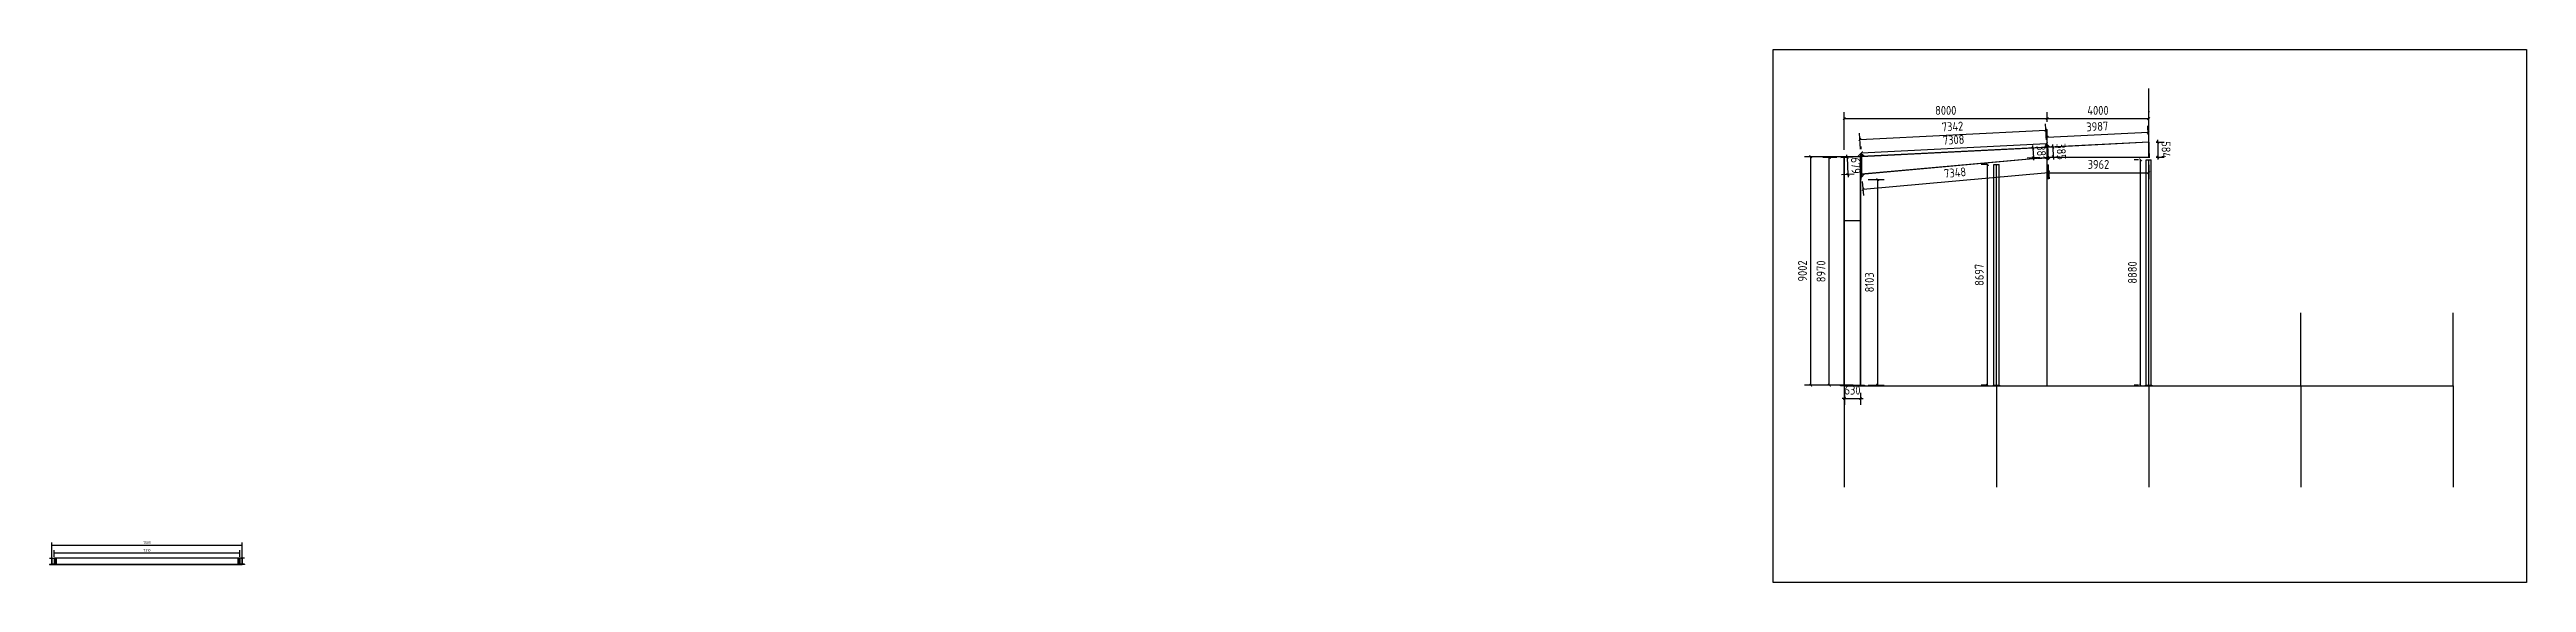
# Model space of a CAD drawing. Extents: x 411778 to 673094, y -11605 to 324395.
# Drawn here: x 426952 to 524594, y 135395 to 156395 of the extents above; entities that cross this region are included whole.
import ezdxf

# ---------------------------------------------------------------- set-up
doc = ezdxf.new("R2010")
doc.units = 0
doc.header["$LTSCALE"] = 1000
doc.header["$MEASUREMENT"] = 0
doc.layers.add('AXIS', color=3, linetype='Continuous')
doc.layers.add('DOTE', color=1, linetype='Continuous')
doc.styles.get("Standard").update_dxf_attribs({"font": 'gbenor.shx', "bigfont": 'gbcbig.shx'})
doc.dimstyles.get("Standard").update_dxf_attribs({"dimscale": 100, "dimtxt": 3.5, "dimasz": 1, "dimexe": 2.5, "dimexo": 3, "dimgap": 1.5, "dimtad": 1, "dimdec": 0, "dimzin": 0, "dimdsep": 46, "dimtxsty": 'Standard', "dimblk": 'ARCHTICK', "dimcen": 0.09, "dimadec": 0, "dimazin": 0, "dimtfac": 1, "dimtdec": 0, "dimtix": 1, "dimtmove": 2, "dimatfit": 3, "dimfxl": 1, "dimtolj": 1, "dimtzin": 0, "dimarcsym": 0})

msp = doc.modelspace()

# ---------------------------------------------------------------- blocks, each defined once
blk = doc.blocks.new('_ArchTick')
at = {"color": 0, "linetype": 'ByBlock', "const_width": 0.4}
blk.add_lwpolyline([(-0.5, -0.5), (0.5, 0.5)], dxfattribs=at)
blk = doc.blocks.new('*D25')
at = {"color": 3, "lineweight": -2}
for p, q in [((497702, 152449), (497702, 153922)), ((497702, 153672), (505702, 153672)), ((505702, 153549), (505702, 153922))]:
    blk.add_line(p, q, dxfattribs=at)
at = {"layer": 'Defpoints', "color": 0}
for p in [(505702, 153672), (505702, 153249), (497702, 152149)]:
    blk.add_point(p, dxfattribs=at)
at = {"color": 3, "lineweight": -2, "xscale": 100, "yscale": 100, "zscale": 100, "rotation": 180}
blk.add_blockref('_ArchTick', (497702, 153672), dxfattribs=at)
at = {"color": 3, "lineweight": -2, "xscale": 100, "yscale": 100, "zscale": 100}
blk.add_blockref('_ArchTick', (505702, 153672), dxfattribs=at)
at = {"color": 0, "insert": (501702, 153997), "char_height": 350, "attachment_point": 5}
blk.add_mtext('\\A1;8000', dxfattribs=at)
blk = doc.blocks.new('*D26')
at = {"color": 3, "lineweight": -2}
for p, q in [((505702, 153549), (505702, 153922)), ((505702, 153672), (509702, 153672)), ((509702, 153972), (509702, 153922))]:
    blk.add_line(p, q, dxfattribs=at)
at = {"layer": 'Defpoints', "color": 0}
for p in [(509702, 153672), (509702, 153672), (505702, 153249)]:
    blk.add_point(p, dxfattribs=at)
at = {"color": 3, "lineweight": -2, "xscale": 100, "yscale": 100, "zscale": 100, "rotation": 180}
blk.add_blockref('_ArchTick', (505702, 153672), dxfattribs=at)
at = {"color": 3, "lineweight": -2, "xscale": 100, "yscale": 100, "zscale": 100}
blk.add_blockref('_ArchTick', (509702, 153672), dxfattribs=at)
at = {"color": 0, "insert": (507702, 153997), "char_height": 350, "attachment_point": 5}
blk.add_mtext('\\A1;4000', dxfattribs=at)
blk = doc.blocks.new('*D15')
at = {"color": 0, "lineweight": -2}
for p, q in [((497402, 152139), (496861, 152139)), ((497111, 143169), (497111, 152139)), ((497402, 143169), (496861, 143169))]:
    blk.add_line(p, q, dxfattribs=at)
at = {"layer": 'Defpoints', "color": 0}
for p in [(497111, 152139), (497702, 152139), (497702, 143169)]:
    blk.add_point(p, dxfattribs=at)
at = {"color": 0, "lineweight": -2, "xscale": 100, "yscale": 100, "zscale": 100}
for p, rotation in [((497111, 152139), 89.99681024447388), ((497111, 143169), 269.9968102444739)]:
    blk.add_blockref('_ArchTick', p, dxfattribs=dict(at, rotation=rotation))
at = {"color": 0, "insert": (496786, 147654), "char_height": 350, "attachment_point": 5, "rotation": 89.99681}
blk.add_mtext('\\A1;8970', dxfattribs=at)
blk = doc.blocks.new('*D16')
at = {"color": 0, "lineweight": -2}
for p, q in [((498642, 151272), (499268, 151272)), ((499018, 143169), (499018, 151272)), ((498642, 143169), (499268, 143169))]:
    blk.add_line(p, q, dxfattribs=at)
at = {"layer": 'Defpoints', "color": 0}
for p in [(498342, 151272), (499018, 151272), (498342, 143169)]:
    blk.add_point(p, dxfattribs=at)
at = {"color": 0, "lineweight": -2, "xscale": 100, "yscale": 100, "zscale": 100}
for p, rotation in [((499018, 151272), 90), ((499018, 143169), 270)]:
    blk.add_blockref('_ArchTick', p, dxfattribs=dict(at, rotation=rotation))
at = {"color": 0, "insert": (498693, 147221), "char_height": 350, "attachment_point": 5, "rotation": 90}
blk.add_mtext('\\A1;8103', dxfattribs=at)
blk = doc.blocks.new('*D17')
at = {"color": 0, "lineweight": -2}
for p, q in [((498052, 152172), (496129, 152172)), ((496379, 143169), (496379, 152172)), ((498052, 143169), (496129, 143169))]:
    blk.add_line(p, q, dxfattribs=at)
at = {"layer": 'Defpoints', "color": 0}
for p in [(496379, 152172), (498352, 152172), (498352, 143169)]:
    blk.add_point(p, dxfattribs=at)
at = {"color": 0, "lineweight": -2, "xscale": 100, "yscale": 100, "zscale": 100}
for p, rotation in [((496379, 152172), 90), ((496379, 143169), 270)]:
    blk.add_blockref('_ArchTick', p, dxfattribs=dict(at, rotation=rotation))
at = {"color": 0, "insert": (496054, 147670), "char_height": 350, "attachment_point": 5, "rotation": 90}
blk.add_mtext('\\A1;9002', dxfattribs=at)
blk = doc.blocks.new('*D18')
at = {"color": 0, "lineweight": -2}
for p, q in [((503302, 151866), (503098, 151866)), ((503348, 143169), (503348, 151866)), ((503302, 143169), (503098, 143169))]:
    blk.add_line(p, q, dxfattribs=at)
at = {"layer": 'Defpoints', "color": 0}
for p in [(503348, 151866), (503602, 151866), (503602, 143169)]:
    blk.add_point(p, dxfattribs=at)
at = {"color": 0, "lineweight": -2, "xscale": 100, "yscale": 100, "zscale": 100}
for p, rotation in [((503348, 151866), 90), ((503348, 143169), 270)]:
    blk.add_blockref('_ArchTick', p, dxfattribs=dict(at, rotation=rotation))
at = {"color": 0, "insert": (503023, 147518), "char_height": 350, "attachment_point": 5, "rotation": 90}
blk.add_mtext('\\A1;8697', dxfattribs=at)
blk = doc.blocks.new('*D19')
at = {"color": 0, "lineweight": -2}
for p, q in [((509302, 152049), (509135, 152049)), ((509385, 143169), (509385, 152049)), ((509302, 143169), (509135, 143169))]:
    blk.add_line(p, q, dxfattribs=at)
at = {"layer": 'Defpoints', "color": 0}
for p in [(509385, 152049), (509602, 152049), (509602, 143169)]:
    blk.add_point(p, dxfattribs=at)
at = {"color": 0, "lineweight": -2, "xscale": 100, "yscale": 100, "zscale": 100}
for p, rotation in [((509385, 152049), 90), ((509385, 143169), 270)]:
    blk.add_blockref('_ArchTick', p, dxfattribs=dict(at, rotation=rotation))
at = {"color": 0, "insert": (509060, 147609), "char_height": 350, "attachment_point": 5, "rotation": 90}
blk.add_mtext('\\A1;8880', dxfattribs=at)
blk = doc.blocks.new('*D20')
at = {"color": 0, "lineweight": -2}
for p, q in [((498052, 152157), (497561, 152132)), ((498086, 151478), (497595, 151454)), ((497810, 152144), (497805, 152244)), ((497810, 152144), (497844, 151466)), ((497844, 151466), (497849, 151366))]:
    blk.add_line(p, q, dxfattribs=at)
at = {"layer": 'Defpoints', "color": 0}
for p in [(497844, 151466), (498352, 152172), (498386, 151493)]:
    blk.add_point(p, dxfattribs=at)
at = {"color": 0, "lineweight": -2, "xscale": 100, "yscale": 100, "zscale": 100}
for p, rotation in [((497810, 152144), 272.8624052261202), ((497844, 151466), 92.86240522612017)]:
    blk.add_blockref('_ArchTick', p, dxfattribs=dict(at, rotation=rotation))
at = {"color": 0, "insert": (498152, 151822), "char_height": 350, "attachment_point": 5, "rotation": 272.86241}
blk.add_mtext('\\A1;679', dxfattribs=at)
blk = doc.blocks.new('*D21')
at = {"color": 0, "lineweight": -2}
for p, q in [((505385, 152523), (504887, 152498)), ((505137, 152511), (505132, 152611)), ((505137, 152511), (505156, 152131)), ((505404, 152143), (504906, 152118)), ((505156, 152131), (505161, 152031))]:
    blk.add_line(p, q, dxfattribs=at)
at = {"layer": 'Defpoints', "color": 0}
for p in [(505684, 152538), (505156, 152131), (505703, 152158)]:
    blk.add_point(p, dxfattribs=at)
at = {"color": 0, "lineweight": -2, "xscale": 100, "yscale": 100, "zscale": 100}
for p, rotation in [((505137, 152511), 272.8624052261247), ((505156, 152131), 92.86240522612466)]:
    blk.add_blockref('_ArchTick', p, dxfattribs=dict(at, rotation=rotation))
at = {"color": 0, "insert": (505471, 152337), "char_height": 350, "attachment_point": 5, "rotation": 272.86241}
blk.add_mtext('\\A1;381', dxfattribs=at)
blk = doc.blocks.new('*D11')
at = {"color": 0, "lineweight": -2}
for p, q in [((505669, 152838), (505638, 153470)), ((498337, 152471), (498305, 153103)), ((498318, 152854), (505650, 153220))]:
    blk.add_line(p, q, dxfattribs=at)
at = {"layer": 'Defpoints', "color": 0}
for p in [(505650, 153220), (505684, 152538), (498352, 152172)]:
    blk.add_point(p, dxfattribs=at)
at = {"color": 0, "lineweight": -2, "xscale": 100, "yscale": 100, "zscale": 100}
for p, rotation in [((498318, 152854), 182.8624052261116), ((505650, 153220), 2.862405226111567)]:
    blk.add_blockref('_ArchTick', p, dxfattribs=dict(at, rotation=rotation))
at = {"color": 0, "insert": (501968, 153362), "char_height": 350, "attachment_point": 5, "rotation": 2.86241}
blk.add_mtext('\\A1;7342', dxfattribs=at)
blk = doc.blocks.new('*D22')
at = {"color": 0, "lineweight": -2}
for p, q in [((498371, 152473), (498366, 152579)), ((498378, 152330), (505677, 152695)), ((505669, 152838), (505664, 152944))]:
    blk.add_line(p, q, dxfattribs=at)
at = {"layer": 'Defpoints', "color": 0}
for p in [(505677, 152695), (505684, 152538), (498386, 152173)]:
    blk.add_point(p, dxfattribs=at)
at = {"color": 0, "lineweight": -2, "xscale": 100, "yscale": 100, "zscale": 100}
for p, rotation in [((498378, 152330), 182.8624052261119), ((505677, 152695), 2.862405226111885)]:
    blk.add_blockref('_ArchTick', p, dxfattribs=dict(at, rotation=rotation))
at = {"color": 0, "insert": (502011, 152837), "char_height": 350, "attachment_point": 5, "rotation": 2.86241}
blk.add_mtext('\\A1;7308', dxfattribs=at)
blk = doc.blocks.new('*D12')
at = {"color": 0, "lineweight": -2}
for p, q in [((498441, 150888), (505758, 151552)), ((505731, 151859), (505781, 151303)), ((498413, 151195), (498463, 150639))]:
    blk.add_line(p, q, dxfattribs=at)
at = {"layer": 'Defpoints', "color": 0}
for p in [(498386, 151493), (505703, 152158), (505758, 151552)]:
    blk.add_point(p, dxfattribs=at)
at = {"color": 0, "lineweight": -2, "xscale": 100, "yscale": 100, "zscale": 100}
for p, rotation in [((505758, 151552), 5.189537818528644), ((498441, 150888), 185.1895378185286)]:
    blk.add_blockref('_ArchTick', p, dxfattribs=dict(at, rotation=rotation))
at = {"color": 0, "insert": (502070, 151544), "char_height": 350, "attachment_point": 5, "rotation": 5.18954}
blk.add_mtext('\\A1;7348', dxfattribs=at)
blk = doc.blocks.new('*D23')
at = {"color": 0, "lineweight": -2}
for p, q in [((510002, 152741), (510310, 152741)), ((510060, 152741), (510060, 152841)), ((510060, 152741), (510060, 152157)), ((510002, 152157), (510310, 152157)), ((510060, 152157), (510060, 152057))]:
    blk.add_line(p, q, dxfattribs=at)
at = {"layer": 'Defpoints', "color": 0}
for p in [(509702, 152741), (509702, 152157), (510060, 152157)]:
    blk.add_point(p, dxfattribs=at)
at = {"color": 0, "lineweight": -2, "xscale": 100, "yscale": 100, "zscale": 100}
for p, rotation in [((510060, 152741), 270.0000984187989), ((510060, 152157), 90.00009841879888)]:
    blk.add_blockref('_ArchTick', p, dxfattribs=dict(at, rotation=rotation))
at = {"color": 0, "insert": (510385, 152449), "char_height": 350, "attachment_point": 5, "rotation": 270.0001}
blk.add_mtext('\\A1;584', dxfattribs=at)
blk = doc.blocks.new('*D24')
at = {"color": 0, "lineweight": -2}
for p, q in [((505922, 152552), (505917, 152652)), ((505922, 152552), (505941, 152168)), ((506020, 152557), (506172, 152565)), ((505941, 152168), (505946, 152068)), ((506039, 152172), (506191, 152180))]:
    blk.add_line(p, q, dxfattribs=at)
at = {"layer": 'Defpoints', "color": 0}
for p in [(505720, 152542), (505739, 152158), (505941, 152168)]:
    blk.add_point(p, dxfattribs=at)
at = {"color": 0, "lineweight": -2, "xscale": 100, "yscale": 100, "zscale": 100}
for p, rotation in [((505922, 152552), 272.862405226116), ((505941, 152168), 92.86240522611607)]:
    blk.add_blockref('_ArchTick', p, dxfattribs=dict(at, rotation=rotation))
at = {"color": 0, "insert": (506256, 152376), "char_height": 350, "attachment_point": 5, "rotation": 272.86241}
blk.add_mtext('\\A1;385', dxfattribs=at)
blk = doc.blocks.new('*D13')
at = {"color": 0, "lineweight": -2}
for p, q in [((509687, 153041), (509669, 153389)), ((505705, 152842), (505688, 153190)), ((505700, 152940), (509682, 153139))]:
    blk.add_line(p, q, dxfattribs=at)
at = {"layer": 'Defpoints', "color": 0}
for p in [(505720, 152542), (509682, 153139), (509702, 152741)]:
    blk.add_point(p, dxfattribs=at)
at = {"color": 0, "lineweight": -2, "xscale": 100, "yscale": 100, "zscale": 100}
for p, rotation in [((505700, 152940), 182.8624052261116), ((509682, 153139), 2.862405226111579)]:
    blk.add_blockref('_ArchTick', p, dxfattribs=dict(at, rotation=rotation))
at = {"color": 0, "insert": (507675, 153364), "char_height": 350, "attachment_point": 5, "rotation": 2.86241}
blk.add_mtext('\\A1;3987', dxfattribs=at)
blk = doc.blocks.new('*D10')
at = {"color": 0, "lineweight": -2}
for p, q in [((505739, 151858), (505739, 151293)), ((505739, 151543), (509702, 151543)), ((509702, 151857), (509702, 151293))]:
    blk.add_line(p, q, dxfattribs=at)
at = {"layer": 'Defpoints', "color": 0}
for p in [(505739, 152158), (509702, 152157), (509702, 151543)]:
    blk.add_point(p, dxfattribs=at)
at = {"color": 0, "lineweight": -2, "xscale": 100, "yscale": 100, "zscale": 100}
for p, rotation in [((505739, 151543), 179.9928155509551), ((509702, 151543), 359.9928155509551)]:
    blk.add_blockref('_ArchTick', p, dxfattribs=dict(at, rotation=rotation))
at = {"color": 0, "insert": (507721, 151868), "char_height": 350, "attachment_point": 5, "rotation": 359.99282}
blk.add_mtext('\\A1;3962', dxfattribs=at)
blk = doc.blocks.new('*D14')
at = {"color": 0, "lineweight": -2}
for p, q in [((497712, 142648), (497612, 142648)), ((497712, 142869), (497712, 142398)), ((497712, 142648), (498342, 142648)), ((498342, 142869), (498342, 142398)), ((498342, 142648), (498442, 142648))]:
    blk.add_line(p, q, dxfattribs=at)
at = {"layer": 'Defpoints', "color": 0}
for p in [(497712, 143169), (498342, 143169), (498342, 142648)]:
    blk.add_point(p, dxfattribs=at)
at = {"color": 0, "lineweight": -2, "xscale": 100, "yscale": 100, "zscale": 100}
blk.add_blockref('_ArchTick', (497712, 142648), dxfattribs=at)
at = {"color": 0, "lineweight": -2, "xscale": 100, "yscale": 100, "zscale": 100, "rotation": 180}
blk.add_blockref('_ArchTick', (498342, 142648), dxfattribs=at)
at = {"color": 0, "insert": (498027, 142973), "char_height": 350, "attachment_point": 5}
blk.add_mtext('\\A1;630', dxfattribs=at)
blk = doc.blocks.new('*D2086')
at = {"color": 3, "lineweight": -2}
for p, q in [((427137.5, 136405), (427137.5, 136660.5)), ((427137.5, 136560.5), (434447.5, 136560.5)), ((434447.5, 136405), (434447.5, 136660.5))]:
    blk.add_line(p, q, dxfattribs=at)
at = {"layer": 'Defpoints', "color": 0}
for p in [(427137.5, 136355), (434447.5, 136560.5), (434447.5, 136355)]:
    blk.add_point(p, dxfattribs=at)
at = {"color": 3, "lineweight": -2, "xscale": 40, "yscale": 40, "zscale": 40, "rotation": 180}
blk.add_blockref('_ArchTick', (427137.5, 136560.5), dxfattribs=at)
at = {"color": 3, "lineweight": -2, "xscale": 40, "yscale": 40, "zscale": 40}
blk.add_blockref('_ArchTick', (434447.5, 136560.5), dxfattribs=at)
at = {"color": 0, "insert": (430792.5, 136660.5), "char_height": 100, "attachment_point": 5}
blk.add_mtext('\\A1;7310', dxfattribs=at)
blk = doc.blocks.new('*D2092')
at = {"color": 3, "lineweight": -2}
for p, q in [((427042.5, 136155), (427042.5, 136965)), ((427042.5, 136865), (434542.5, 136865)), ((434542.5, 136155), (434542.5, 136965))]:
    blk.add_line(p, q, dxfattribs=at)
at = {"layer": 'Defpoints', "color": 0}
for p in [(434542.5, 136865), (427042.5, 136105), (434542.5, 136105)]:
    blk.add_point(p, dxfattribs=at)
at = {"color": 3, "lineweight": -2, "xscale": 40, "yscale": 40, "zscale": 40, "rotation": 180}
blk.add_blockref('_ArchTick', (427042.5, 136865), dxfattribs=at)
at = {"color": 3, "lineweight": -2, "xscale": 40, "yscale": 40, "zscale": 40}
blk.add_blockref('_ArchTick', (434542.5, 136865), dxfattribs=at)
at = {"color": 0, "insert": (430792.5, 136965), "char_height": 100, "attachment_point": 5}
blk.add_mtext('\\A1;7500', dxfattribs=at)

# ---------------------------------------------------------------- dimensions: what is measured, and where the dimension line sits
for base, p1, p2, override, picture, middle in [((505701.8, 153671.5), (497701.8, 152149), (505701.8, 153249), {"dimclrd": 3, "dimclre": 3}, '*D25', (501701.8, 153996.5)), ((509701.8, 153671.5), (505701.8, 153249), (509701.8, 153671.5), {"dimclrd": 3, "dimclre": 3}, '*D26', (507701.8, 153996.5)), ((434542.5, 136865), (427042.5, 136105), (434542.5, 136105), {"dimtxt": 1, "dimasz": 0.4, "dimexe": 1, "dimexo": 0.5, "dimgap": 0.5, "dimclrd": 3, "dimclre": 3}, '*D2092', (430792.5, 136965))]:
    dim = msp.add_linear_dim(base=base, p1=p1, p2=p2, dimstyle='Standard', override=override)
    dim.commit()
    dim.dimension.update_dxf_attribs({"geometry": picture, "text_midpoint": middle})
at = {"color": 1}
for p1, p2, distance, picture, middle in [((498351.9, 152171.5), (505684.4, 152538.1), 683, '*D11', (501967.8, 153361.6)), ((505720.2, 152541.9), (509701.8, 152741), 398.8, '*D13', (507674.9, 153364.4)), ((498385.8, 152173.2), (505684.4, 152538.1), 156.6, '*D22', (502011.1, 152836.6)), ((505684.4, 152538.1), (505703.4, 152157.9), -548.3, '*D21', (505470.8, 152336.9)), ((505720.2, 152541.9), (505739.4, 152157.5), 202.3, '*D24', (506256.5, 152376.1)), ((509701.8, 152741), (509701.8, 152157), 358.7, '*D23', (510385.5, 152449)), ((498351.8462, 143169.0202), (498351.8462, 152171.5077), 1972.9686, '*D17', (496053.8776, 147670.264)), ((497701.8, 143169), (497702.3, 152139), 591.3, '*D15', (496785.8, 147654.1)), ((498351.9, 152171.5), (498385.8, 151493.3), -542.3, '*D20', (498151.9, 151821.5)), ((498385.8, 151493.3), (505703.4, 152157.9), -608.2, '*D12', (502070.2, 151543.5)), ((503601.8, 143169), (503601.8, 151866.1), 253.5, '*D18', (503023.3, 147517.5)), ((505739.4, 152157.5), (509701.8, 152157), -614.1, '*D10', (507720.6, 151868.2)), ((509601.8, 143169), (509601.8, 152049), 217.3, '*D19', (509059.6, 147609)), ((498341.8, 143169), (498341.8, 151272.1), -676.5, '*D16', (498693.4, 147220.6)), ((497711.8, 143169), (498341.8, 143169), -521, '*D14', (498026.8, 142973))]:
    dim = msp.add_aligned_dim(p1=p1, p2=p2, distance=distance, dimstyle='Standard', dxfattribs=at)
    dim.commit()
    dim.dimension.update_dxf_attribs({"geometry": picture, "text_midpoint": middle})
dim = msp.add_aligned_dim(p1=(427137.5, 136355), p2=(434447.5, 136355), distance=205.5, dimstyle='Standard', override={"dimtxt": 1, "dimasz": 0.4, "dimexe": 1, "dimexo": 0.5, "dimgap": 0.5, "dimclrd": 3, "dimclre": 3})
dim.commit()
dim.dimension.update_dxf_attribs({"geometry": '*D2086', "text_midpoint": (430792.5, 136660.5)})

# ---------------------------------------------------------------- linework, layer by layer
for p, q in [((509701.8, 152149), (509701.8, 154863.7)), ((509701.8, 152749), (498363.8, 152182.1)), ((505702.3, 152539), (498363.8, 152172.1)), ((505679.4, 152638), (505594, 152543.6)), ((505679.4, 152638), (505715.3, 152639.8)), ((505701.8, 143169), (505701.8, 153249)), ((509701.8, 152741), (505702.2, 152541)), ((505715.3, 152639.8), (505809.7, 152554.4)), ((509701.8, 152749), (509701.8, 152149)), ((498363.8, 152182.1), (497701.8, 152149)), ((498363.8, 152172.1), (497701.8, 152139)), ((497701.8, 143169), (497701.8, 152149)), ((497711.8, 143169), (497711.8, 152139.5)), ((498341.8, 152292.1), (498230.9, 152175.5)), ((498363.8, 152292.1), (498341.8, 152292.1)), ((498341.8, 152292.1), (498341.8, 151272.1)), ((498341.8, 143169), (498341.8, 152181)), ((498351.8, 143169), (498351.8, 152171.5)), ((498363.8, 151272.1), (498363.8, 152292.1)), ((498363.8, 152292.1), (498385.8, 152292.1)), ((498363.8, 151491.3), (505721.3, 152159.5)), ((498363.8, 151481.2), (505721.8, 152149.5)), ((498385.8, 151372.1), (498363.8, 151372.1)), ((498385.8, 152292.1), (498385.8, 151372.1)), ((498385.8, 152292.1), (498494.6, 152188.7)), ((498496.5, 151493.3), (498385.8, 151372.1)), ((503601.8, 143169), (503601.8, 151866.1)), ((503601.8, 151866.1), (503801.8, 151866.1)), ((503801.8, 143169), (503801.8, 151866.1)), ((505615, 152139.8), (505708.3, 152058.7)), ((505708.3, 152058.7), (505744.3, 152060.5)), ((505721.8, 152157.5), (509751.8, 152157)), ((505721.8, 152149.5), (509701.8, 152149)), ((505828.9, 152149.5), (505744.3, 152060.5)), ((509601.8, 143169), (509601.8, 152049)), ((509601.8, 152049), (509801.8, 152049)), ((509801.8, 143169), (509801.8, 152049)), ((498341.8, 151272.1), (498363.8, 151272.1)), ((498351.8, 149649), (497711.8, 149649)), ((497551.8, 143149), (497551.8, 143169)), ((497551.8, 143169), (498501.8, 143169)), ((498026.8, 143149), (497551.8, 143149)), ((497701.8, 143149), (521701.8, 143149)), ((498501.8, 143149), (498026.8, 143149)), ((498501.8, 143169), (498501.8, 143149)), ((503581.8, 143149), (503581.8, 143169)), ((503581.8, 143169), (503821.8, 143169)), ((503701.8, 143149), (503581.8, 143149)), ((503821.8, 143169), (503821.8, 143149)), ((509581.8, 143149), (509581.8, 143169)), ((509581.8, 143169), (509821.8, 143169)), ((509701.8, 143149), (509581.8, 143149)), ((509821.8, 143169), (509821.8, 143149)), ((427042.5, 136105), (434542.5, 136105)), ((427045.5, 136347), (427212.5, 136347)), ((427045.5, 136113), (427045.5, 136347)), ((427045.5, 136317), (427075.5, 136347)), ((427045.5, 136143), (427075.5, 136113)), ((427212.5, 136113), (427045.5, 136113)), ((427212.5, 136347), (427212.5, 136113)), ((434539.5, 136347), (434372.5, 136347)), ((434372.5, 136347), (434372.5, 136113)), ((434372.5, 136113), (434539.5, 136113)), ((434539.5, 136317), (434509.5, 136347)), ((434539.5, 136143), (434509.5, 136113)), ((434539.5, 136113), (434539.5, 136347))]:
    msp.add_line(p, q)
at = {"color": 0}
for p, q in [((505679.4, 152638), (505708.3, 152058.7)), ((505697.4, 152638.9), (505726.3, 152059.6)), ((505715.3, 152639.8), (505744.3, 152060.5))]:
    msp.add_line(p, q, dxfattribs=at)
at = {"color": 1}
for p, q in [((505684.4, 152538.1), (505703.4, 152157.9)), ((509731, 152157), (509701.8, 152741)), ((498385.8, 151493.3), (498351.9, 152171.5)), ((509701.8, 143149), (509701.8, 152049)), ((427042.5, 136355), (427042.5, 136105)), ((434542.5, 136355), (434542.5, 136105))]:
    msp.add_line(p, q, dxfattribs=at)
at = {"color": 4}
for p, q in [((426952.5, 136355), (427132.5, 136355)), ((426952.5, 136355), (426952.5, 136347)), ((426952.5, 136347), (427132.5, 136347)), ((426952.5, 136113), (427132.5, 136113)), ((426952.5, 136113), (426952.5, 136105)), ((426952.5, 136105), (427132.5, 136105)), ((427039.5, 136347), (427039.5, 136113)), ((427045.5, 136347), (427045.5, 136113)), ((427132.5, 136355), (427132.5, 136347)), ((427132.5, 136113), (427132.5, 136105)), ((434632.5, 136355), (434452.5, 136355)), ((434452.5, 136355), (434452.5, 136347)), ((434632.5, 136347), (434452.5, 136347)), ((434632.5, 136113), (434452.5, 136113)), ((434452.5, 136113), (434452.5, 136105)), ((434632.5, 136105), (434452.5, 136105)), ((434539.5, 136347), (434539.5, 136113)), ((434545.5, 136347), (434545.5, 136113)), ((434632.5, 136355), (434632.5, 136347)), ((434632.5, 136113), (434632.5, 136105))]:
    msp.add_line(p, q, dxfattribs=at)
at = {"color": 6}
for p, q in [((427137.5, 136355), (427137.5, 136105)), ((434447.5, 136355), (427137.5, 136355)), ((434447.5, 136105), (427137.5, 136105)), ((427172.5, 136355), (427172.5, 136105)), ((434412.5, 136355), (434412.5, 136105)), ((434447.5, 136355), (434447.5, 136105)), ((434542.5, 136355), (434542.5, 136105))]:
    msp.add_line(p, q, dxfattribs=at)
msp.add_lwpolyline([(494893.5, 156395), (524593.5, 156395), (524593.5, 135395), (494893.5, 135395)], close=True)
at = {"layer": 'AXIS'}
for p, q in [((497701.8, 143149), (497701.8, 139149)), ((503701.8, 143149), (503701.8, 139149)), ((509701.8, 143149), (509701.8, 139149)), ((515701.8, 143149), (515701.8, 139149)), ((521701.8, 143149), (521701.8, 139149))]:
    msp.add_line(p, q, dxfattribs=at)
at = {"layer": 'DOTE'}
for p, q in [((503701.8, 143149), (503701.8, 151866.1)), ((509701.8, 143149), (509701.8, 146019.8)), ((515701.8, 143149), (515701.8, 146019.8)), ((521701.8, 143149), (521701.8, 146019.8))]:
    msp.add_line(p, q, dxfattribs=at)
at = {"layer": 'DOTE', "color": 0}
msp.add_line((497701.8, 143169), (497701.8, 146019.8), dxfattribs=at)

msp.set_redraw_order([(e.dxf.handle, doc.entitydb.next_handle()) for e in msp.query("TEXT MTEXT ATTDEF DIMENSION ARC_DIMENSION")])  # texts and dimensions are drawn at this point

doc.saveas('drawing.dxf')
